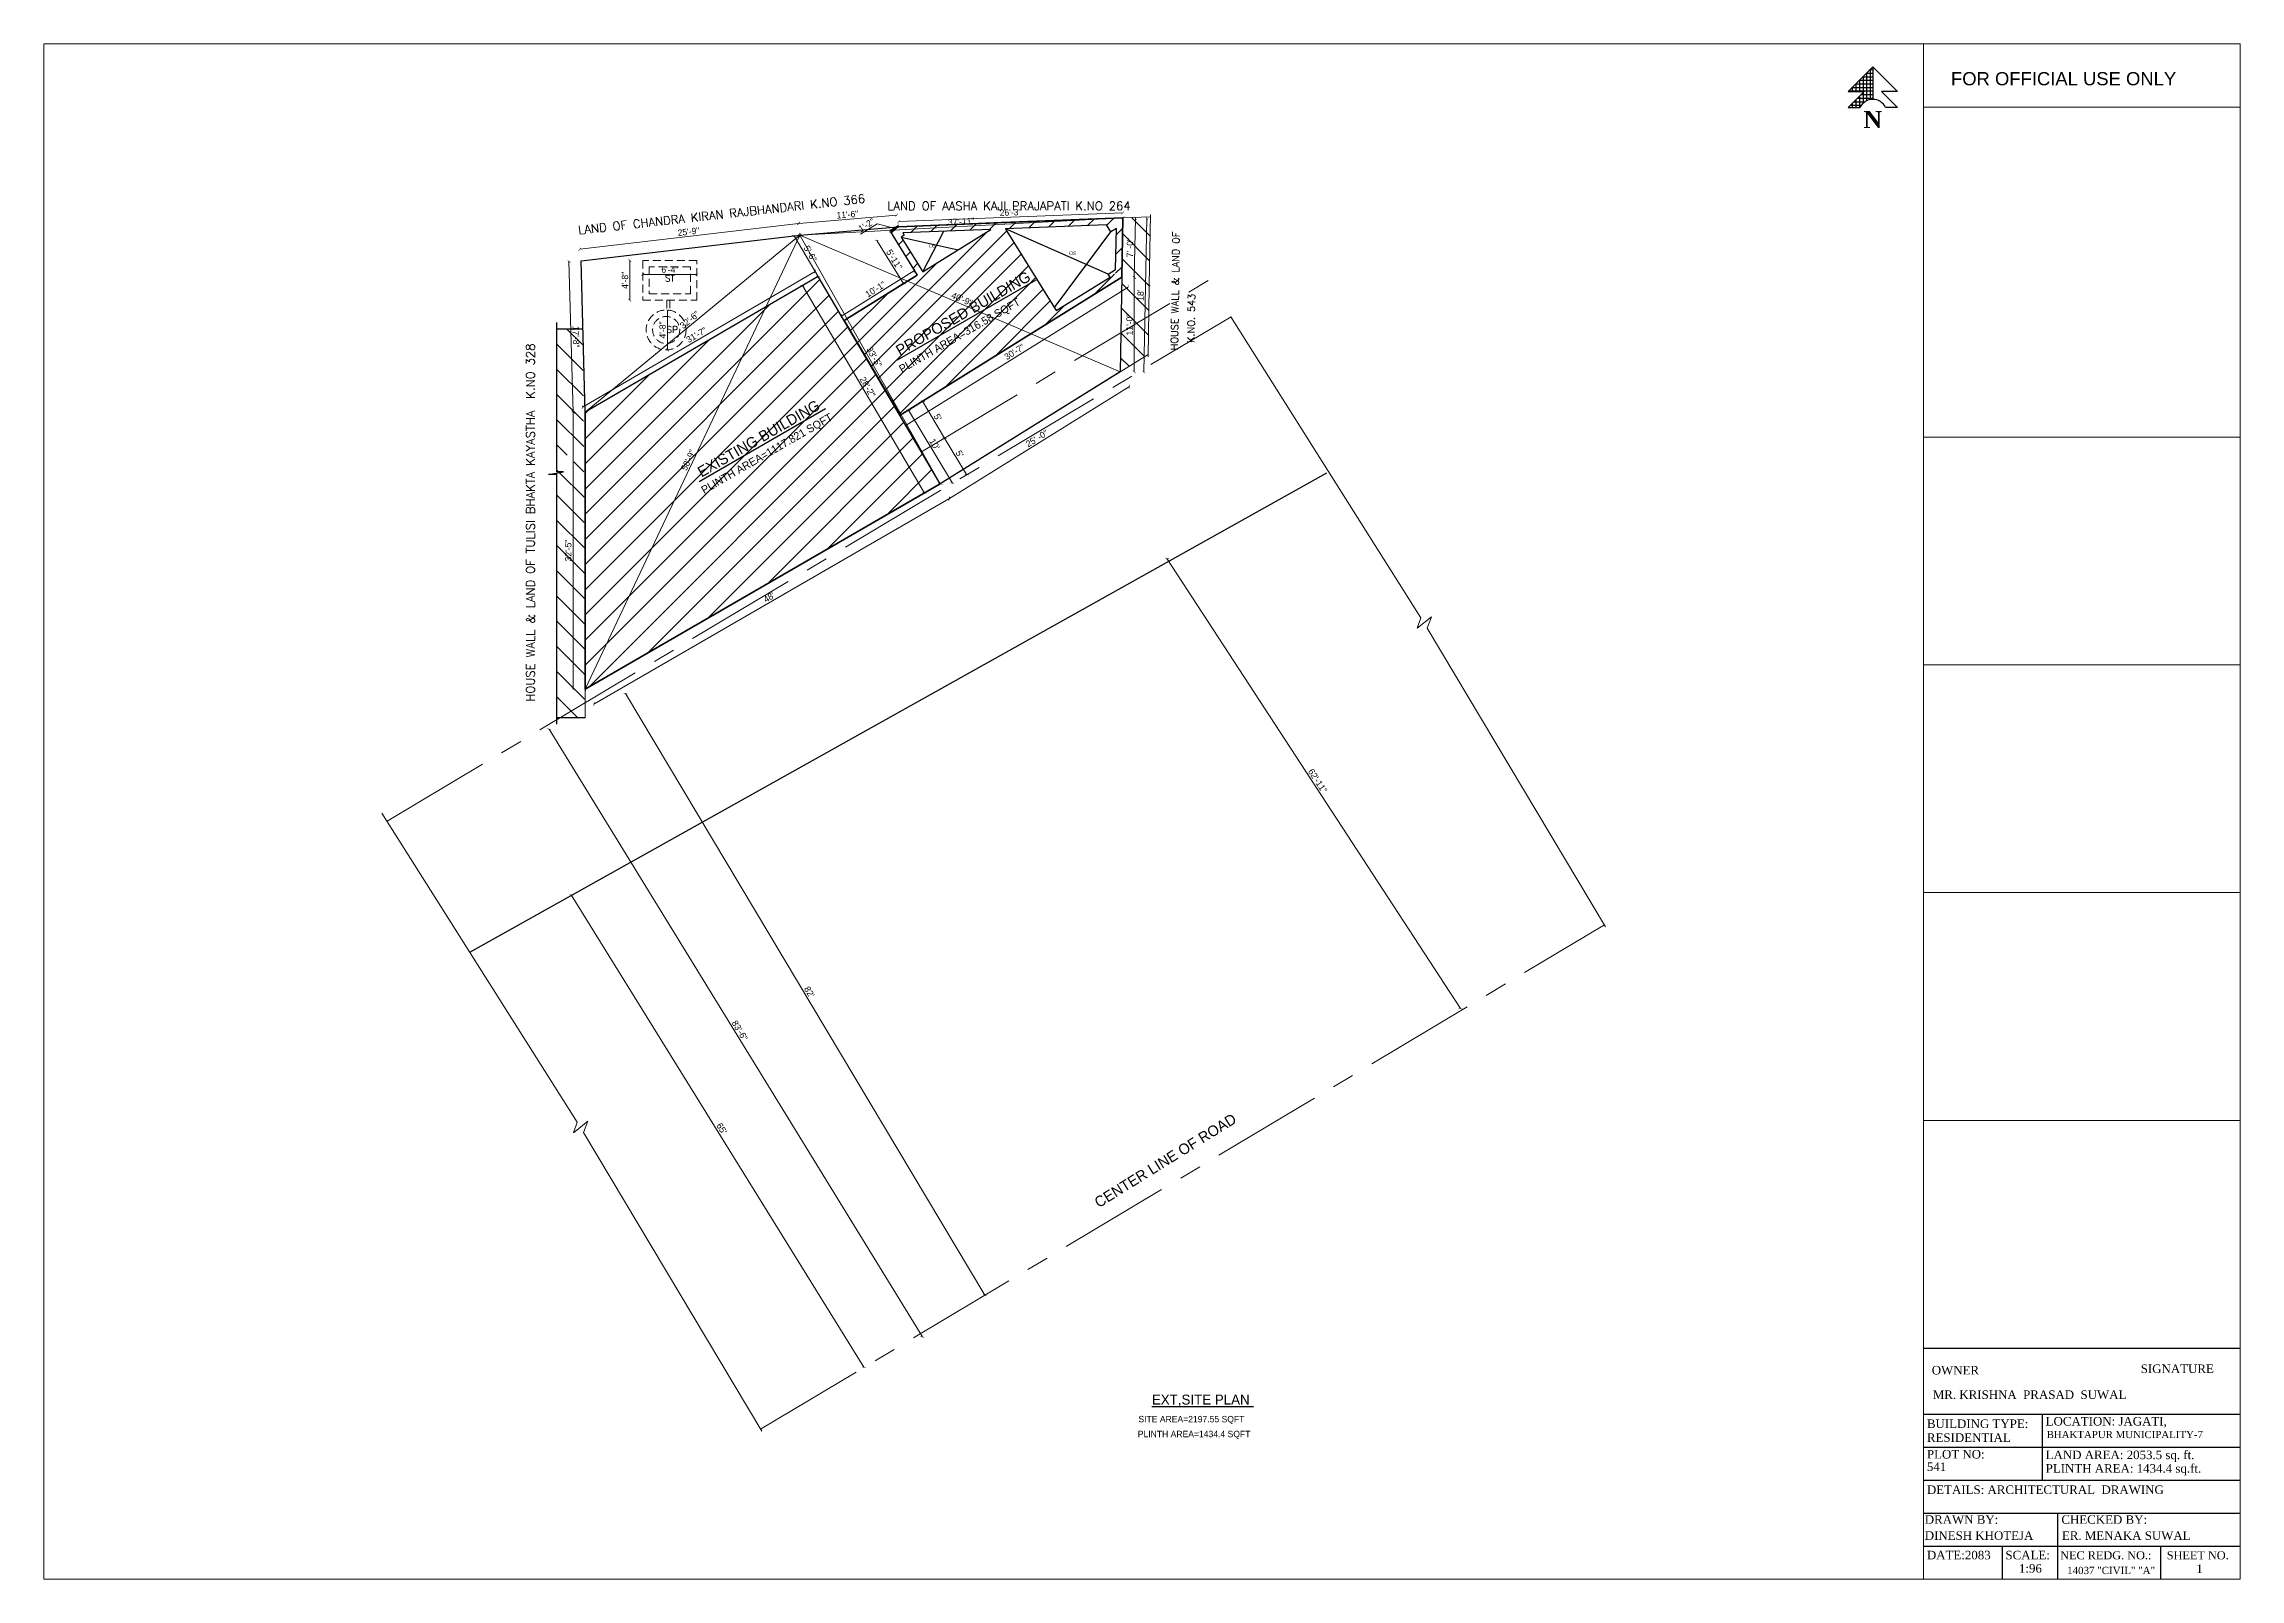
# Model space of a CAD drawing. Header units: inches. Extents: x 149946 to 166271, y -29520 to -26192.
# Drawn here: x 151827 to 154912, y -28405 to -26250 of the extents above; entities that cross this region are included whole.
import ezdxf

# ---------------------------------------------------------------- set-up
doc = ezdxf.new("R2010")
doc.units = ezdxf.units.IN
doc.header["$LTSCALE"] = 5
doc.header["$MEASUREMENT"] = 0
doc.linetypes.add('CENTER', pattern=[2, 1.25, -0.25, 0.25, -0.25])
doc.linetypes.add('HIDDEN', pattern=[0.375, 0.25, -0.125])
for name, color, linetype, lineweight in [('1', 7, 'Continuous', 25), ('A-WALL', 7, 'Continuous', 9), ('ele1', 21, 'Continuous', 20), ('HATCH', 253, 'Continuous', 0)]:
    doc.layers.add(name, color=color, linetype=linetype, lineweight=lineweight)
for name, color, linetype in [('DIM', 5, 'Continuous'), ('TEXT', 6, 'Continuous'), ('WALL', 7, 'Continuous')]:
    doc.layers.add(name, color=color, linetype=linetype)
doc.styles.add('ordinary', font='times.ttf')
doc.styles.add('ROMANS', font='romans.shx', dxfattribs={"width": 0.8})
doc.styles.get("Standard").update_dxf_attribs({"font": 'arial.ttf'})
doc.styles.add('tt', font='stylu.ttf', dxfattribs={"height": 8})
doc.dimstyles.new('Copy(2) of STANDARD', dxfattribs={"dimtxt": 2, "dimasz": 4, "dimexe": 0, "dimexo": 0, "dimgap": 2, "dimtad": 1, "dimdec": 0, "dimzin": 0, "dimdsep": 46, "dimlunit": 3, "dimtxsty": 'tt', "dimblk": 'ARCHTICK', "dimcen": 0.0505, "dimse1": 1, "dimse2": 1, "dimclrd": 5, "dimclre": 5, "dimclrt": 7, "dimadec": 1, "dimazin": 0, "dimtm": 1e-09, "dimtfac": 1, "dimtdec": 0, "dimtofl": 0, "dimtmove": 1, "dimatfit": 3, "dimfxl": 1, "dimtolj": 2, "dimtzin": 0, "dimlwd": 13, "dimarcsym": 0})

msp = doc.modelspace()

# ---------------------------------------------------------------- texts
at = {"layer": '1', "style": 'ordinary'}
for s, height, p in [('SIGNATURE', 12, (154772.1, -28116.1, -72.7)), ('OWNER', 12, (154478.5, -28118.1, -72.7)), ('MR. KRISHNA  PRASAD  SUWAL', 12, (154480, -28152.5, -72.7)), ('BUILDING TYPE:  ', 12, (154471.7, -28193.3, -72.7)), ('LOCATION: JAGATI,', 12, (154638.5, -28189.8, -72.7)), ('RESIDENTIAL', 12, (154471.7, -28212.8, -72.7)), ('PLOT NO: ', 12, (154471.7, -28236.1, -72.7)), ('LAND AREA: 2053.5 sq. ft. ', 12, (154638.5, -28237, -72.7)), ('BHAKTAPUR MUNICIPALITY-7', 10.08, (154639.9, -28207.5, -72.7)), ('541', 12, (154471.7, -28253.6, -72.7)), ('PLINTH AREA: 1434.4 sq.ft.', 12, (154638.5, -28256, -72.7)), ('DETAILS: ARCHITECTURAL  DRAWING ', 12, (154471.7, -28285.9, -72.7)), ('DRAWN BY:', 12, (154468.7, -28327.8, -72.7)), ('CHECKED BY: ', 12, (154660.6, -28327.8, -72.7)), ('DINESH KHOTEJA', 12, (154468.7, -28350.3, -72.7)), (' ER. MENAKA SUWAL', 12, (154656.8, -28350.3, -72.7)), ('DATE:2083', 12, (154471.7, -28377.7, -72.7)), ('SCALE:', 12, (154582, -28377.7, -72.7)), ('NEC REDG. NO.:', 11.4, (154658.9, -28377.7, -72.7)), ('SHEET NO.', 11.4, (154808.6, -28377.7, -72.7)), ('14037 "CIVIL" "A"', 10.2, (154668.6, -28398.4, -72.7)), ('1', 12, (154850.1, -28396.9, -72.7))]:
    msp.add_text(s, height=height, dxfattribs=at).set_placement(p)
msp.add_attdef('1:96', (154601, -28396.4, -72.7), 'SCALE', height=12, dxfattribs=at)
at = {"layer": 'Defpoints'}
msp.add_text('FOR OFFICIAL USE ONLY', height=18.527, dxfattribs=at).set_placement((154505.5, -26308.1, -72.7))
at = {"layer": 'TEXT', "lineweight": 9, "style": 'ROMANS'}
for s, height, rotation, p in [('LAND OF CHANDRA KIRAN RAJBHANDARI K.NO 366', 12, 6.3143, (152577.9, -26517.5, -58.2)), ('HOUSE WALL & LAND OF          ', 10, 89.1306, (153419.5, -26680.4, -58.2)), ('          K.NO. 543', 10, 89.1306, (153441.6, -26744.4, -58.2)), ('HOUSE WALL & LAND OF TULISI BHAKTA KAYASTHA  K.NO 328', 12, 90, (152516, -27173.6, -58.2))]:
    msp.add_text(s, height=height, rotation=rotation, dxfattribs=at).set_placement(p)
for s, height, p in [('LAND OF AASHA KAJI PRAJAPATI K.NO 264', 12, (153011.2, -26483.4, -58.2)), ('ST', 9, (152699, -26583.5, -58.2)), ('SP', 9, (152701.3, -26655.5, -58.2))]:
    msp.add_text(s, height=height, dxfattribs=at).set_placement(p)
at = {"layer": 'TEXT', "style": 'ordinary'}
for p in [(153069.9, -26536.3, -58.2), (153266.8, -26546.3, -58.2)]:
    msp.add_text('OS', height=5, dxfattribs=at).set_placement(p)
at = {"layer": 'TEXT', "linetype": 'ByBlock', "style": 'tt'}
for s, p in [('%%U PROPOSED BUILDING ', (153024.1, -26691, -58.2)), ('%%U EXISTING BUILDING ', (152745.6, -26861.7, -58.2))]:
    msp.add_text(s, height=15, rotation=30, dxfattribs=at).set_placement(p)
at = {"layer": 'TEXT', "lineweight": 70, "style": 'tt'}
for s, height, rotation, p in [('PLINTH AREA=316.58 SQFT', 11, 30, (153031.8, -26712.2, -58.2)), ('PLINTH AREA=1117.821 SQFT', 11, 30, (152754, -26882.2, -58.2)), ('CENTER LINE OF ROAD ', 15, 31.8662, (153308.4, -27884.7, -58.2))]:
    msp.add_text(s, height=height, rotation=rotation, dxfattribs=at).set_placement(p)
at = {"layer": 'TEXT', "linetype": 'ByBlock', "style": 'tt'}
msp.add_text('%%UEXT,SITE PLAN ', height=14, dxfattribs=at).set_placement((153383, -28160.4, -73.7))
at = {"layer": 'TEXT', "lineweight": 70, "style": 'tt'}
for s, p in [('SITE AREA=2197.55 SQFT', (153364.1, -28185.3, -73.7)), ('PLINTH AREA=1434.4 SQFT', (153363.2, -28206.2, -73.7))]:
    msp.add_text(s, height=9, dxfattribs=at).set_placement(p)

# ---------------------------------------------------------------- blocks, each defined once
blk = doc.blocks.new('SDEGH')
at = {"layer": 'TEXT'}
h = blk.add_hatch(dxfattribs=at)
h.set_pattern_fill('NET', color=256, scale=40, style=0)
h.set_pattern_definition([(0, (43922.391, -13181.093), (0, 5), []), (90, (43922.391, -13181.093), (-5, 3e-16), [])])
h.paths.add_polyline_path([(52300.8, -9226.1), (52266.3, -9260.6), (52288.8, -9260.6), (52266.3, -9283.1), (52282.8, -9283.1, -0.284572), (52300.8, -9272)])
blk.add_line((52300.8, -9226.1), (52300.8, -9272), dxfattribs=at)
at = {"layer": 'WALL'}
for p, q in [((52266.3, -9260.6), (52300.8, -9226.1)), ((52335.4, -9260.6), (52300.8, -9226.1)), ((52266.3, -9260.6), (52288.8, -9260.6)), ((52266.3, -9283.1), (52288.8, -9260.6)), ((52266.3, -9283.1), (52282.8, -9283.1)), ((52335.4, -9260.6), (52312.9, -9260.6)), ((52335.4, -9283.1), (52312.9, -9260.6)), ((52335.4, -9283.1), (52318.8, -9283.1))]:
    blk.add_line(p, q, dxfattribs=at)
blk.add_arc((52300.8, -9292), 20.1, 26.4605, 153.5395, dxfattribs=at)
at = {"layer": 'Defpoints', "insert": (52287.7, -9288.2), "char_height": 24, "width": 23.16, "attachment_point": 1}
blk.add_mtext('{\\fTimes New Roman|b1|i0|c0|p18;N}', dxfattribs=at)
blk = doc.blocks.new('_ArchTick')
at = {"color": 0, "linetype": 'ByBlock', "const_width": 0.15}
blk.add_lwpolyline([(-0.5, -0.5), (0.5, 0.5)], dxfattribs=at)
blk = doc.blocks.new('*D385')
at = {"layer": 'Defpoints', "color": 0, "ltscale": 5, "transparency": 16777216}
for p in [(152924.7, -26973.3, -58.2), (153426, -27841, -58.2), (153060.6, -28065.5)]:
    blk.add_point(p, dxfattribs=at)
at = {"layer": 'DIM', "color": 5, "lineweight": 13, "ltscale": 5, "transparency": 16777216}
blk.add_line((152536.2, -27212), (153060.6, -28065.5), dxfattribs=at)
at = {"layer": 'DIM', "color": 5, "lineweight": 13, "ltscale": 5, "transparency": 16777216, "xscale": 4, "yscale": 4, "zscale": 4}
for p, rotation in [((152536.2, -27212), 121.5692533147088), ((153060.6, -28065.5), 301.5692533147088)]:
    blk.add_blockref('_ArchTick', p, dxfattribs=dict(at, rotation=rotation))
at = {"layer": 'DIM', "color": 7, "ltscale": 5, "transparency": 16777216, "insert": (152804.1, -27635.3), "char_height": 8, "attachment_point": 5, "rotation": 301.5693, "style": 'tt'}
blk.add_mtext('\\A2;{\\H1.125x;83\'-6"}', dxfattribs=at)
blk = doc.blocks.new('*D378')
at = {"layer": 'Defpoints', "color": 0, "ltscale": 5, "transparency": 16777216}
for p in [(152554, -27453, -33.3), (152965.2, -28116.4, -58.2), (152978.6, -28108.1)]:
    blk.add_point(p, dxfattribs=at)
at = {"layer": 'DIM', "color": 5, "lineweight": 13, "ltscale": 5, "transparency": 16777216}
blk.add_line((152567.4, -27444.7), (152978.6, -28108.1), dxfattribs=at)
at = {"layer": 'DIM', "color": 5, "lineweight": 13, "ltscale": 5, "transparency": 16777216, "xscale": 4, "yscale": 4, "zscale": 4}
for p, rotation in [((152567.4, -27444.7), 121.7943466474049), ((152978.6, -28108.1), 301.794346647405)]:
    blk.add_blockref('_ArchTick', p, dxfattribs=dict(at, rotation=rotation))
at = {"layer": 'DIM', "color": 7, "ltscale": 5, "transparency": 16777216, "insert": (152778.7, -27772.9), "char_height": 8, "attachment_point": 5, "rotation": 301.7943, "style": 'tt'}
blk.add_mtext("\\A2;{\\H1.125x;65'}", dxfattribs=at)
blk = doc.blocks.new('*D386')
at = {"layer": 'Defpoints', "color": 0, "ltscale": 5, "transparency": 16777216}
for p in [(153343.9, -27011.6, -52.3), (153816.3, -27604.5), (153756.1, -27643.7, -58.2)]:
    blk.add_point(p, dxfattribs=at)
at = {"layer": 'DIM', "color": 5, "lineweight": 13, "ltscale": 5, "transparency": 16777216}
blk.add_line((153404.2, -26972.3), (153816.3, -27604.5), dxfattribs=at)
at = {"layer": 'DIM', "color": 5, "lineweight": 13, "ltscale": 5, "transparency": 16777216, "xscale": 4, "yscale": 4, "zscale": 4}
for p, rotation in [((153404.2, -26972.3), 123.1050944947038), ((153816.3, -27604.5), 303.1050944947038)]:
    blk.add_blockref('_ArchTick', p, dxfattribs=dict(at, rotation=rotation))
at = {"layer": 'DIM', "color": 7, "ltscale": 5, "transparency": 16777216, "insert": (153615.8, -27284.7), "char_height": 8, "attachment_point": 5, "rotation": 303.1051, "style": 'tt'}
blk.add_mtext('\\A2;{\\H1.125x;62\'-11"}', dxfattribs=at)
blk = doc.blocks.new('*D379')
at = {"layer": 'Defpoints', "color": 0, "ltscale": 5, "transparency": 16777216}
for p in [(152701.8, -26623.6), (152699.7, -26679.6), (152702.4, -26679.6)]:
    blk.add_point(p, dxfattribs=at)
at = {"layer": 'DIM', "color": 5, "lineweight": 13, "ltscale": 5, "transparency": 16777216}
blk.add_line((152702.4, -26623.6), (152702.4, -26679.6), dxfattribs=at)
at = {"layer": 'DIM', "color": 5, "lineweight": 13, "ltscale": 5, "transparency": 16777216, "xscale": 4, "yscale": 4, "zscale": 4}
for p, rotation in [((152702.4, -26623.6), 90), ((152702.4, -26679.6), 270)]:
    blk.add_blockref('_ArchTick', p, dxfattribs=dict(at, rotation=rotation))
at = {"layer": 'DIM', "color": 7, "ltscale": 5, "transparency": 16777216, "insert": (152695.7, -26651.6), "char_height": 8, "attachment_point": 5, "rotation": 90, "style": 'tt'}
blk.add_mtext('\\A2;{\\H1.125x;4\'-8"}', dxfattribs=at)
blk = doc.blocks.new('*D380')
at = {"layer": 'Defpoints', "color": 0, "ltscale": 5, "transparency": 16777216}
for p in [(152667.9, -26553.9), (152649.6, -26609.9), (152667.9, -26609.9)]:
    blk.add_point(p, dxfattribs=at)
at = {"layer": 'DIM', "color": 5, "lineweight": 13, "ltscale": 5, "transparency": 16777216}
blk.add_line((152649.6, -26553.9), (152649.6, -26609.9), dxfattribs=at)
at = {"layer": 'DIM', "color": 5, "lineweight": 13, "ltscale": 5, "transparency": 16777216, "xscale": 4, "yscale": 4, "zscale": 4}
for p, rotation in [((152649.6, -26553.9), 90), ((152649.6, -26609.9), 270)]:
    blk.add_blockref('_ArchTick', p, dxfattribs=dict(at, rotation=rotation))
at = {"layer": 'DIM', "color": 7, "ltscale": 5, "transparency": 16777216, "insert": (152642.9, -26581.9), "char_height": 8, "attachment_point": 5, "rotation": 90, "style": 'tt'}
blk.add_mtext('\\A2;{\\H1.125x;4\'-8"}', dxfattribs=at)
blk = doc.blocks.new('*D381')
at = {"layer": 'Defpoints', "color": 0, "ltscale": 5, "transparency": 16777216}
for p in [(152667.9, -26582.9), (152743.9, -26573.6), (152743.9, -26582.9)]:
    blk.add_point(p, dxfattribs=at)
at = {"layer": 'DIM', "color": 5, "lineweight": 13, "ltscale": 5, "transparency": 16777216}
blk.add_line((152667.9, -26573.6), (152743.9, -26573.6), dxfattribs=at)
at = {"layer": 'DIM', "color": 5, "lineweight": 13, "ltscale": 5, "transparency": 16777216, "xscale": 4, "yscale": 4, "zscale": 4, "rotation": 180}
blk.add_blockref('_ArchTick', (152667.9, -26573.6), dxfattribs=at)
at = {"layer": 'DIM', "color": 5, "lineweight": 13, "ltscale": 5, "transparency": 16777216, "xscale": 4, "yscale": 4, "zscale": 4}
blk.add_blockref('_ArchTick', (152743.9, -26573.6), dxfattribs=at)
at = {"layer": 'DIM', "color": 7, "ltscale": 5, "transparency": 16777216, "insert": (152705.9, -26566.9), "char_height": 8, "attachment_point": 5, "style": 'tt'}
blk.add_mtext('\\A2;{\\H1.125x;6\'-4"}', dxfattribs=at)
blk = doc.blocks.new('*D387')
at = {"layer": 'Defpoints', "color": 0, "ltscale": 5, "transparency": 16777216}
for p in [(152886.5, -26502.1), (152888.5, -26518.5), (152581.2, -26554.7)]:
    blk.add_point(p, dxfattribs=at)
at = {"layer": 'DIM', "color": 5, "lineweight": 13, "ltscale": 5, "transparency": 16777216}
blk.add_line((152579.2, -26538.4), (152886.5, -26502.1), dxfattribs=at)
at = {"layer": 'DIM', "color": 5, "lineweight": 13, "ltscale": 5, "transparency": 16777216, "xscale": 4, "yscale": 4, "zscale": 4}
for p, rotation in [((152886.5, -26502.1), 6.72693349602278), ((152579.2, -26538.4), 186.7269334960228)]:
    blk.add_blockref('_ArchTick', p, dxfattribs=dict(at, rotation=rotation))
at = {"layer": 'DIM', "color": 7, "ltscale": 5, "transparency": 16777216, "insert": (152732.1, -26513.6), "char_height": 8, "attachment_point": 5, "rotation": 6.7269, "style": 'tt'}
blk.add_mtext('\\A2;{\\H1.125x;25\'-9"}', dxfattribs=at)
blk = doc.blocks.new('*D388')
at = {"layer": 'Defpoints', "color": 0, "ltscale": 5, "transparency": 16777216}
for p in [(153024.6, -26490.3), (152888.5, -26518.5), (153026, -26506.7)]:
    blk.add_point(p, dxfattribs=at)
at = {"layer": 'DIM', "color": 5, "lineweight": 13, "ltscale": 5, "transparency": 16777216}
blk.add_line((152887.1, -26502.1), (153024.6, -26490.3), dxfattribs=at)
at = {"layer": 'DIM', "color": 5, "lineweight": 13, "ltscale": 5, "transparency": 16777216, "xscale": 4, "yscale": 4, "zscale": 4}
for p, rotation in [((152887.1, -26502.1), 184.9123937466762), ((153024.6, -26490.3), 4.912393746676225)]:
    blk.add_blockref('_ArchTick', p, dxfattribs=dict(at, rotation=rotation))
at = {"layer": 'DIM', "color": 7, "ltscale": 5, "transparency": 16777216, "insert": (152955.3, -26489.6), "char_height": 8, "attachment_point": 5, "rotation": 4.9124, "style": 'tt'}
blk.add_mtext('\\A2;{\\H1.125x;11\'-6"}', dxfattribs=at)
blk = doc.blocks.new('*D389')
at = {"layer": 'Defpoints', "color": 0, "ltscale": 5, "transparency": 16777216}
for p in [(153027.4, -26499.5), (153342.4, -26494.2), (153027.7, -26506.6)]:
    blk.add_point(p, dxfattribs=at)
at = {"layer": 'DIM', "color": 5, "lineweight": 13, "ltscale": 5, "transparency": 16777216}
blk.add_line((153342.1, -26487.1), (153027.4, -26499.5), dxfattribs=at)
at = {"layer": 'DIM', "color": 5, "lineweight": 13, "ltscale": 5, "transparency": 16777216, "xscale": 4, "yscale": 4, "zscale": 4}
for p, rotation in [((153027.4, -26499.5), 182.2484352912171), ((153342.1, -26487.1), 2.248435291217171)]:
    blk.add_blockref('_ArchTick', p, dxfattribs=dict(at, rotation=rotation))
at = {"layer": 'DIM', "color": 7, "ltscale": 5, "transparency": 16777216, "insert": (153184.5, -26486.6), "char_height": 8, "attachment_point": 5, "rotation": 2.2484, "style": 'tt'}
blk.add_mtext('\\A2;{\\H1.125x;26\'-3"}', dxfattribs=at)
blk = doc.blocks.new('*D390')
at = {"layer": 'Defpoints', "color": 0, "ltscale": 5, "transparency": 16777216}
for p in [(153342.4, -26494.2), (153338.6, -26710.4), (153371.9, -26711)]:
    blk.add_point(p, dxfattribs=at)
at = {"layer": 'DIM', "color": 5, "lineweight": 13, "ltscale": 5, "transparency": 16777216}
blk.add_line((153375.7, -26494.8), (153371.9, -26711), dxfattribs=at)
at = {"layer": 'DIM', "color": 5, "lineweight": 13, "ltscale": 5, "transparency": 16777216, "xscale": 4, "yscale": 4, "zscale": 4}
for p, rotation in [((153375.7, -26494.8), 88.99643436654934), ((153371.9, -26711), 268.9964343665494)]:
    blk.add_blockref('_ArchTick', p, dxfattribs=dict(at, rotation=rotation))
at = {"layer": 'DIM', "color": 7, "ltscale": 5, "transparency": 16777216, "insert": (153367.2, -26602.8), "char_height": 8, "attachment_point": 5, "rotation": 88.9964, "style": 'tt'}
blk.add_mtext("\\A2;{\\H1.125x;18'}", dxfattribs=at)
blk = doc.blocks.new('*D391')
at = {"layer": 'Defpoints', "color": 0, "ltscale": 5, "transparency": 16777216}
for p in [(153338.6, -26710.4), (153351.5, -26731.1), (153085.8, -26867.6)]:
    blk.add_point(p, dxfattribs=at)
at = {"layer": 'DIM', "color": 5, "lineweight": 13, "ltscale": 5, "transparency": 16777216}
blk.add_line((153098.7, -26888.2), (153351.5, -26731.1), dxfattribs=at)
at = {"layer": 'DIM', "color": 5, "lineweight": 13, "ltscale": 5, "transparency": 16777216, "xscale": 4, "yscale": 4, "zscale": 4}
for p, rotation in [((153351.5, -26731.1), 31.86620840505018), ((153098.7, -26888.2), 211.8662084050501)]:
    blk.add_blockref('_ArchTick', p, dxfattribs=dict(at, rotation=rotation))
at = {"layer": 'DIM', "color": 7, "ltscale": 5, "transparency": 16777216, "insert": (153221.5, -26803.9), "char_height": 8, "attachment_point": 5, "rotation": 31.8662, "style": 'tt'}
blk.add_mtext('\\A2;{\\H1.125x;25\' -0"}', dxfattribs=at)
blk = doc.blocks.new('*D392')
at = {"layer": 'Defpoints', "color": 0, "ltscale": 5, "transparency": 16777216}
for p in [(153085.8, -26867.6), (152587.1, -27155.8), (152599.3, -27176.9)]:
    blk.add_point(p, dxfattribs=at)
at = {"layer": 'DIM', "color": 5, "lineweight": 13, "ltscale": 5, "transparency": 16777216}
blk.add_line((153098, -26888.7), (152599.3, -27176.9), dxfattribs=at)
at = {"layer": 'DIM', "color": 5, "lineweight": 13, "ltscale": 5, "transparency": 16777216, "xscale": 4, "yscale": 4, "zscale": 4}
for p, rotation in [((153098, -26888.7), 30.02282740676114), ((152599.3, -27176.9), 210.0228274067611)]:
    blk.add_blockref('_ArchTick', p, dxfattribs=dict(at, rotation=rotation))
at = {"layer": 'DIM', "color": 7, "ltscale": 5, "transparency": 16777216, "insert": (152845.3, -27027), "char_height": 8, "attachment_point": 5, "rotation": 30.0228, "style": 'tt'}
blk.add_mtext("\\A2;{\\H1.125x;48'}", dxfattribs=at)
blk = doc.blocks.new('*D393')
at = {"layer": 'Defpoints', "color": 0, "ltscale": 5, "transparency": 16777216}
for p in [(152569.9, -26766.8), (152587.1, -26766.8), (152587.1, -27155.8)]:
    blk.add_point(p, dxfattribs=at)
at = {"layer": 'DIM', "color": 5, "lineweight": 13, "ltscale": 5, "transparency": 16777216}
blk.add_line((152569.9, -27155.8), (152569.9, -26766.8), dxfattribs=at)
at = {"layer": 'DIM', "color": 5, "lineweight": 13, "ltscale": 5, "transparency": 16777216, "xscale": 4, "yscale": 4, "zscale": 4}
for p, rotation in [((152569.9, -26766.8), 90), ((152569.9, -27155.8), 270)]:
    blk.add_blockref('_ArchTick', p, dxfattribs=dict(at, rotation=rotation))
at = {"layer": 'DIM', "color": 7, "ltscale": 5, "transparency": 16777216, "insert": (152563.2, -26961.3), "char_height": 8, "attachment_point": 5, "rotation": 90, "style": 'tt'}
blk.add_mtext('\\A2;{\\H1.125x;32\'-5"}', dxfattribs=at)
blk = doc.blocks.new('*D394')
at = {"layer": 'Defpoints', "color": 0, "ltscale": 5, "transparency": 16777216}
for p in [(152564.2, -26555.2), (152581.2, -26554.7), (152587.1, -26766.8)]:
    blk.add_point(p, dxfattribs=at)
at = {"layer": 'DIM', "color": 5, "lineweight": 13, "ltscale": 5, "transparency": 16777216}
blk.add_line((152570.2, -26767.2), (152564.2, -26555.2), dxfattribs=at)
at = {"layer": 'DIM', "color": 5, "lineweight": 13, "ltscale": 5, "transparency": 16777216, "xscale": 4, "yscale": 4, "zscale": 4}
for p, rotation in [((152564.2, -26555.2), 91.609807022786), ((152570.2, -26767.2), 271.609807022786)]:
    blk.add_blockref('_ArchTick', p, dxfattribs=dict(at, rotation=rotation))
at = {"layer": 'DIM', "color": 7, "ltscale": 5, "transparency": 16777216, "insert": (152574, -26661), "char_height": 8, "attachment_point": 5, "rotation": 271.6098, "style": 'tt'}
blk.add_mtext('\\A2;{\\H1.125x;17\'-8"}', dxfattribs=at)
blk = doc.blocks.new('*D395')
at = {"layer": 'Defpoints', "color": 0, "ltscale": 5, "transparency": 16777216}
for p in [(152914.2, -26576.4), (152583.1, -26759.8), (152587.1, -26766.8)]:
    blk.add_point(p, dxfattribs=at)
at = {"layer": 'DIM', "color": 5, "lineweight": 13, "ltscale": 5, "transparency": 16777216}
blk.add_line((152910.2, -26569.4), (152583.1, -26759.8), dxfattribs=at)
at = {"layer": 'DIM', "color": 5, "lineweight": 13, "ltscale": 5, "transparency": 16777216, "xscale": 4, "yscale": 4, "zscale": 4}
for p, rotation in [((152910.2, -26569.4), 30.2016756240966), ((152583.1, -26759.8), 210.2016756240966)]:
    blk.add_blockref('_ArchTick', p, dxfattribs=dict(at, rotation=rotation))
at = {"layer": 'DIM', "color": 7, "ltscale": 5, "transparency": 16777216, "insert": (152743.2, -26658.7), "char_height": 8, "attachment_point": 5, "rotation": 30.2017, "style": 'tt'}
blk.add_mtext('\\A2;{\\H1.125x;31\'-7"}', dxfattribs=at)
blk = doc.blocks.new('*D396')
at = {"layer": 'Defpoints', "color": 0, "ltscale": 5, "transparency": 16777216}
for p in [(152892, -26589.4), (152914.2, -26576.4), (153085.8, -26867.6)]:
    blk.add_point(p, dxfattribs=at)
at = {"layer": 'DIM', "color": 5, "lineweight": 13, "ltscale": 5, "transparency": 16777216}
blk.add_line((153063.6, -26880.6), (152892, -26589.4), dxfattribs=at)
at = {"layer": 'DIM', "color": 5, "lineweight": 13, "ltscale": 5, "transparency": 16777216, "xscale": 4, "yscale": 4, "zscale": 4}
for p, rotation in [((152892, -26589.4), 120.5085900980565), ((153063.6, -26880.6), 300.5085900980565)]:
    blk.add_blockref('_ArchTick', p, dxfattribs=dict(at, rotation=rotation))
at = {"layer": 'DIM', "color": 7, "ltscale": 5, "transparency": 16777216, "insert": (152983.6, -26731.7), "char_height": 8, "attachment_point": 5, "rotation": 300.5086, "style": 'tt'}
blk.add_mtext('\\A2;{\\H1.125x;28\'-2"}', dxfattribs=at)
blk = doc.blocks.new('*D397')
at = {"layer": 'Defpoints', "color": 0, "ltscale": 5, "transparency": 16777216}
for p in [(153053.5, -26574.6), (152946.9, -26632.1), (152950.8, -26638.4)]:
    blk.add_point(p, dxfattribs=at)
at = {"layer": 'DIM', "color": 5, "lineweight": 13, "ltscale": 5, "transparency": 16777216}
blk.add_line((153049.5, -26568.3), (152946.9, -26632.1), dxfattribs=at)
at = {"layer": 'DIM', "color": 5, "lineweight": 13, "ltscale": 5, "transparency": 16777216, "xscale": 4, "yscale": 4, "zscale": 4}
for p, rotation in [((153049.5, -26568.3), 31.86620840505614), ((152946.9, -26632.1), 211.8662084050561)]:
    blk.add_blockref('_ArchTick', p, dxfattribs=dict(at, rotation=rotation))
at = {"layer": 'DIM', "color": 7, "ltscale": 5, "transparency": 16777216, "insert": (152994.7, -26594.5), "char_height": 8, "attachment_point": 5, "rotation": 31.8662, "style": 'tt'}
blk.add_mtext('\\A2;{\\H1.125x;10\'-1"}', dxfattribs=at)
blk = doc.blocks.new('*D398')
at = {"layer": 'Defpoints', "color": 0, "ltscale": 5, "transparency": 16777216}
for p in [(153015.8, -26514), (153034.3, -26586.5), (153053.5, -26574.6)]:
    blk.add_point(p, dxfattribs=at)
at = {"layer": 'DIM', "color": 5, "lineweight": 13, "ltscale": 5, "transparency": 16777216}
blk.add_line((152996.6, -26525.9), (153034.3, -26586.5), dxfattribs=at)
at = {"layer": 'DIM', "color": 5, "lineweight": 13, "ltscale": 5, "transparency": 16777216, "xscale": 4, "yscale": 4, "zscale": 4}
for p, rotation in [((152996.6, -26525.9), 121.8662084050476), ((153034.3, -26586.5), 301.8662084050476)]:
    blk.add_blockref('_ArchTick', p, dxfattribs=dict(at, rotation=rotation))
at = {"layer": 'DIM', "color": 7, "ltscale": 5, "transparency": 16777216, "insert": (153021.1, -26552.7), "char_height": 8, "attachment_point": 5, "rotation": 301.8662, "style": 'tt'}
blk.add_mtext('\\A2;{\\H1.125x;5\'-11"}', dxfattribs=at)
blk = doc.blocks.new('*D399')
at = {"layer": 'Defpoints', "color": 0, "ltscale": 5, "transparency": 16777216}
for p in [(153014.8, -26512.4), (153015.8, -26514), (153027.7, -26506.6)]:
    blk.add_point(p, dxfattribs=at)
at = {"layer": 'DIM', "color": 5, "lineweight": 13, "ltscale": 5, "transparency": 16777216}
for p, q in [((152997.3, -26502.4), (152973.7, -26517)), ((153020.8, -26508.7), (152997.3, -26502.4)), ((153026.7, -26505), (153014.8, -26512.4))]:
    blk.add_line(p, q, dxfattribs=at)
at = {"layer": 'DIM', "color": 5, "lineweight": 13, "ltscale": 5, "transparency": 16777216, "xscale": 4, "yscale": 4, "zscale": 4}
for p, rotation in [((153014.8, -26512.4), 211.8662084050724), ((153026.7, -26505), 31.86620840507245)]:
    blk.add_blockref('_ArchTick', p, dxfattribs=dict(at, rotation=rotation))
at = {"layer": 'DIM', "color": 7, "ltscale": 5, "transparency": 16777216, "insert": (152982.1, -26504.1), "char_height": 8, "attachment_point": 5, "rotation": 31.8662, "style": 'tt'}
blk.add_mtext('\\A2;{\\H1.125x;1\'-2"}', dxfattribs=at)
blk = doc.blocks.new('*D400')
at = {"layer": 'Defpoints', "color": 0, "ltscale": 5, "transparency": 16777216}
for p in [(153342.4, -26494.2), (153359.8, -26494.5), (153341, -26577.6)]:
    blk.add_point(p, dxfattribs=at)
at = {"layer": 'DIM', "color": 5, "lineweight": 13, "ltscale": 5, "transparency": 16777216}
blk.add_line((153358.3, -26577.9), (153359.8, -26494.5), dxfattribs=at)
at = {"layer": 'DIM', "color": 5, "lineweight": 13, "ltscale": 5, "transparency": 16777216, "xscale": 4, "yscale": 4, "zscale": 4}
for p, rotation in [((153359.8, -26494.5), 88.99643436657202), ((153358.3, -26577.9), 268.996434366572)]:
    blk.add_blockref('_ArchTick', p, dxfattribs=dict(at, rotation=rotation))
at = {"layer": 'DIM', "color": 7, "ltscale": 5, "transparency": 16777216, "insert": (153352.2, -26536.1), "char_height": 8, "attachment_point": 5, "rotation": 88.9964, "style": 'tt'}
blk.add_mtext('\\A2;{\\H1.125x;7\' -0"}', dxfattribs=at)
blk = doc.blocks.new('*D401')
at = {"layer": 'Defpoints', "color": 0, "ltscale": 5, "transparency": 16777216}
for p in [(153341, -26577.6), (153349.5, -26591.3), (153029.2, -26771.4)]:
    blk.add_point(p, dxfattribs=at)
at = {"layer": 'DIM', "color": 5, "lineweight": 13, "ltscale": 5, "transparency": 16777216}
blk.add_line((153037.7, -26785.1), (153349.5, -26591.3), dxfattribs=at)
at = {"layer": 'DIM', "color": 5, "lineweight": 13, "ltscale": 5, "transparency": 16777216, "xscale": 4, "yscale": 4, "zscale": 4}
for p, rotation in [((153349.5, -26591.3), 31.86620840505249), ((153037.7, -26785.1), 211.8662084050525)]:
    blk.add_blockref('_ArchTick', p, dxfattribs=dict(at, rotation=rotation))
at = {"layer": 'DIM', "color": 7, "ltscale": 5, "transparency": 16777216, "insert": (153190, -26682.4), "char_height": 8, "attachment_point": 5, "rotation": 31.8662, "style": 'tt'}
blk.add_mtext('\\A2;{\\H1.125x;30\'-7"}', dxfattribs=at)
blk = doc.blocks.new('*D382')
at = {"layer": 'Defpoints', "color": 0, "ltscale": 5, "transparency": 16777216}
for p in [(152888.5, -26518.5), (152587.1, -26766.8), (152587.1, -26766.8)]:
    blk.add_point(p, dxfattribs=at)
at = {"layer": 'DIM', "color": 5, "lineweight": 13, "ltscale": 5, "transparency": 16777216}
blk.add_line((152888.5, -26518.5), (152587.1, -26766.8), dxfattribs=at)
at = {"layer": 'DIM', "color": 5, "lineweight": 13, "ltscale": 5, "transparency": 16777216, "xscale": 4, "yscale": 4, "zscale": 4}
for p, rotation in [((152888.5, -26518.5), 39.48369156053075), ((152587.1, -26766.8), 219.4836915605308)]:
    blk.add_blockref('_ArchTick', p, dxfattribs=dict(at, rotation=rotation))
at = {"layer": 'DIM', "color": 7, "ltscale": 5, "transparency": 16777216, "insert": (152733.6, -26637.5), "char_height": 8, "attachment_point": 5, "rotation": 39.4837, "style": 'tt'}
blk.add_mtext('\\A2;{\\H1.125x;32\'-6"}', dxfattribs=at)
blk = doc.blocks.new('*D402')
at = {"layer": 'Defpoints', "color": 0, "ltscale": 5, "transparency": 16777216}
for p in [(152888.5, -26518.5), (152587.1, -27155.8), (152587.1, -27155.8)]:
    blk.add_point(p, dxfattribs=at)
at = {"layer": 'DIM', "color": 5, "lineweight": 13, "ltscale": 5, "transparency": 16777216}
blk.add_line((152888.5, -26518.5), (152587.1, -27155.8), dxfattribs=at)
at = {"layer": 'DIM', "color": 5, "lineweight": 13, "ltscale": 5, "transparency": 16777216, "xscale": 4, "yscale": 4, "zscale": 4}
for p, rotation in [((152888.5, -26518.5), 64.69153088684598), ((152587.1, -27155.8), 244.691530886846)]:
    blk.add_blockref('_ArchTick', p, dxfattribs=dict(at, rotation=rotation))
at = {"layer": 'DIM', "color": 7, "ltscale": 5, "transparency": 16777216, "insert": (152731.7, -26834.3), "char_height": 8, "attachment_point": 5, "rotation": 64.6915, "style": 'tt'}
blk.add_mtext('\\A2;{\\H1.125x;58\'-9"}', dxfattribs=at)
blk = doc.blocks.new('*D403')
at = {"layer": 'Defpoints', "color": 0, "ltscale": 5, "transparency": 16777216}
for p in [(152888.5, -26518.5), (153085.8, -26867.6), (153085.8, -26867.6)]:
    blk.add_point(p, dxfattribs=at)
at = {"layer": 'DIM', "color": 5, "lineweight": 13, "ltscale": 5, "transparency": 16777216}
blk.add_line((152888.5, -26518.5), (153085.8, -26867.6), dxfattribs=at)
at = {"layer": 'DIM', "color": 5, "lineweight": 13, "ltscale": 5, "transparency": 16777216, "xscale": 4, "yscale": 4, "zscale": 4}
for p, rotation in [((152888.5, -26518.5), 119.4835714814047), ((153085.8, -26867.6), 299.4835714814047)]:
    blk.add_blockref('_ArchTick', p, dxfattribs=dict(at, rotation=rotation))
at = {"layer": 'DIM', "color": 7, "ltscale": 5, "transparency": 16777216, "insert": (152993, -26689.7), "char_height": 8, "attachment_point": 5, "rotation": 299.4836, "style": 'tt'}
blk.add_mtext('\\A2;{\\H1.125x;33\'-5"}', dxfattribs=at)
blk = doc.blocks.new('*D404')
at = {"layer": 'Defpoints', "color": 0, "ltscale": 5, "transparency": 16777216}
for p in [(152888.5, -26518.5), (153338.6, -26710.4), (153338.6, -26710.4)]:
    blk.add_point(p, dxfattribs=at)
at = {"layer": 'DIM', "color": 5, "lineweight": 13, "ltscale": 5, "transparency": 16777216}
blk.add_line((152888.5, -26518.5), (153338.6, -26710.4), dxfattribs=at)
at = {"layer": 'DIM', "color": 5, "lineweight": 13, "ltscale": 5, "transparency": 16777216, "xscale": 4, "yscale": 4, "zscale": 4}
for p, rotation in [((152888.5, -26518.5), 156.9088543692063), ((153338.6, -26710.4), 336.9088543692063)]:
    blk.add_blockref('_ArchTick', p, dxfattribs=dict(at, rotation=rotation))
at = {"layer": 'DIM', "color": 7, "ltscale": 5, "transparency": 16777216, "insert": (153116.2, -26608.3), "char_height": 8, "attachment_point": 5, "rotation": 336.9089, "style": 'tt'}
blk.add_mtext('\\A2;{\\H1.125x;40\'-9"}', dxfattribs=at)
blk = doc.blocks.new('*D405')
at = {"layer": 'Defpoints', "color": 0, "ltscale": 5, "transparency": 16777216}
for p in [(153342.4, -26494.2), (153342.4, -26494.2), (152888.5, -26518.5)]:
    blk.add_point(p, dxfattribs=at)
at = {"layer": 'DIM', "color": 5, "lineweight": 13, "ltscale": 5, "transparency": 16777216}
blk.add_line((152888.5, -26518.5), (153342.4, -26494.2), dxfattribs=at)
at = {"layer": 'DIM', "color": 5, "lineweight": 13, "ltscale": 5, "transparency": 16777216, "xscale": 4, "yscale": 4, "zscale": 4}
for p, rotation in [((153342.4, -26494.2), 3.057079537629032), ((152888.5, -26518.5), 183.057079537629)]:
    blk.add_blockref('_ArchTick', p, dxfattribs=dict(at, rotation=rotation))
at = {"layer": 'DIM', "color": 7, "ltscale": 5, "transparency": 16777216, "insert": (153115.1, -26499.5), "char_height": 8, "attachment_point": 5, "rotation": 3.0571, "style": 'tt'}
blk.add_mtext('\\A2;{\\H1.125x;37\'-11"}', dxfattribs=at)
blk = doc.blocks.new('*D406')
at = {"layer": 'Defpoints', "color": 0, "ltscale": 5, "transparency": 16777216}
for p in [(152921.2, -26996.3), (152643.6, -27162.2), (153426, -27841)]:
    blk.add_point(p, dxfattribs=at)
at = {"layer": 'DIM', "color": 5, "lineweight": 13, "ltscale": 5, "transparency": 16777216}
blk.add_line((153148.4, -28006.9), (152643.6, -27162.2), dxfattribs=at)
at = {"layer": 'DIM', "color": 5, "lineweight": 13, "ltscale": 5, "transparency": 16777216, "xscale": 4, "yscale": 4, "zscale": 4}
for p, rotation in [((152643.6, -27162.2), 120.8634483611776), ((153148.4, -28006.9), 300.8634483611776)]:
    blk.add_blockref('_ArchTick', p, dxfattribs=dict(at, rotation=rotation))
at = {"layer": 'DIM', "color": 7, "ltscale": 5, "transparency": 16777216, "insert": (152901.8, -27581.1), "char_height": 8, "attachment_point": 5, "rotation": 300.8634, "style": 'tt'}
blk.add_mtext("\\A2;{\\H1.125x;82'}", dxfattribs=at)
blk = doc.blocks.new('*D407')
at = {"layer": 'Defpoints', "color": 0, "ltscale": 5, "transparency": 16777216}
for p in [(153029.2, -26771.4), (153102.7, -26866.9), (153090.6, -26874.2)]:
    blk.add_point(p, dxfattribs=at)
at = {"layer": 'DIM', "color": 5, "lineweight": 13, "ltscale": 5, "transparency": 16777216}
blk.add_line((153041.3, -26764.2), (153102.7, -26866.9), dxfattribs=at)
at = {"layer": 'DIM', "color": 5, "lineweight": 13, "ltscale": 5, "transparency": 16777216, "xscale": 4, "yscale": 4, "zscale": 4}
for p, rotation in [((153041.3, -26764.2), 120.86344836118), ((153102.7, -26866.9), 300.86344836118)]:
    blk.add_blockref('_ArchTick', p, dxfattribs=dict(at, rotation=rotation))
at = {"layer": 'DIM', "color": 7, "ltscale": 5, "transparency": 16777216, "insert": (153077.7, -26812.1), "char_height": 8, "attachment_point": 5, "rotation": 300.8634, "style": 'tt'}
blk.add_mtext("\\A2;{\\H1.125x;10'}", dxfattribs=at)
blk = doc.blocks.new('*D383')
at = {"layer": 'Defpoints', "color": 0, "ltscale": 5, "transparency": 16777216}
for p in [(152880.7, -26519.4), (152880.7, -26519.4), (152914.2, -26576.4)]:
    blk.add_point(p, dxfattribs=at)
at = {"layer": 'DIM', "color": 5, "lineweight": 13, "ltscale": 5, "transparency": 16777216}
blk.add_line((152914.2, -26576.4), (152880.7, -26519.4), dxfattribs=at)
at = {"layer": 'DIM', "color": 5, "lineweight": 13, "ltscale": 5, "transparency": 16777216, "xscale": 4, "yscale": 4, "zscale": 4}
for p, rotation in [((152880.7, -26519.4), 120.5085900980608), ((152914.2, -26576.4), 300.5085900980608)]:
    blk.add_blockref('_ArchTick', p, dxfattribs=dict(at, rotation=rotation))
at = {"layer": 'DIM', "color": 7, "ltscale": 5, "transparency": 16777216, "insert": (152903.2, -26544.5), "char_height": 8, "width": 27.739, "attachment_point": 5, "rotation": 300.5086, "style": 'tt'}
blk.add_mtext('\\A2;{\\H1.125x;5\'-6"}', dxfattribs=at)
blk = doc.blocks.new('*D408')
at = {"layer": 'Defpoints', "color": 0, "ltscale": 5, "transparency": 16777216}
for p in [(153341, -26577.6), (153358.3, -26577.6), (153338.6, -26710.4)]:
    blk.add_point(p, dxfattribs=at)
at = {"layer": 'DIM', "color": 5, "lineweight": 13, "ltscale": 5, "transparency": 16777216}
blk.add_line((153358.3, -26710.4), (153358.3, -26577.6), dxfattribs=at)
at = {"layer": 'DIM', "color": 5, "lineweight": 13, "ltscale": 5, "transparency": 16777216, "xscale": 4, "yscale": 4, "zscale": 4}
for p, rotation in [((153358.3, -26577.6), 90), ((153358.3, -26710.4), 270)]:
    blk.add_blockref('_ArchTick', p, dxfattribs=dict(at, rotation=rotation))
at = {"layer": 'DIM', "color": 7, "ltscale": 5, "transparency": 16777216, "insert": (153351.7, -26644), "char_height": 8, "attachment_point": 5, "rotation": 90, "style": 'tt'}
blk.add_mtext('\\A2;{\\H1.125x;11\'-0"}', dxfattribs=at)
blk = doc.blocks.new('*D384')
at = {"layer": 'Defpoints', "color": 0, "ltscale": 5, "transparency": 16777216}
for p in [(153091.6, -26803.4), (153059.5, -26822.8, 1), (153090.6, -26874.2, 1)]:
    blk.add_point(p, dxfattribs=at)
at = {"layer": 'DIM', "color": 5, "lineweight": 13, "ltscale": 5, "transparency": 16777216}
blk.add_line((153122.7, -26854.7), (153091.6, -26803.4), dxfattribs=at)
at = {"layer": 'DIM', "color": 5, "lineweight": 13, "ltscale": 5, "transparency": 16777216, "xscale": 4, "yscale": 4, "zscale": 4}
for p, rotation in [((153091.6, -26803.4), 121.2165950634425), ((153122.7, -26854.7), 301.2165950634425)]:
    blk.add_blockref('_ArchTick', p, dxfattribs=dict(at, rotation=rotation))
at = {"layer": 'DIM', "color": 7, "ltscale": 5, "transparency": 16777216, "insert": (153112.8, -26825.6), "char_height": 8, "attachment_point": 5, "rotation": 301.2166, "style": 'tt'}
blk.add_mtext("\\A2;{\\H1.125x;5'}", dxfattribs=at)
blk = doc.blocks.new('*D409')
at = {"layer": 'Defpoints', "color": 0, "ltscale": 5, "transparency": 16777216}
for p in [(153059.5, -26752.6, 1), (153061, -26751.7), (153059.5, -26822.8, 1)]:
    blk.add_point(p, dxfattribs=at)
at = {"layer": 'DIM', "color": 5, "lineweight": 13, "ltscale": 5, "transparency": 16777216}
blk.add_line((153091.9, -26803.6), (153061, -26751.7), dxfattribs=at)
at = {"layer": 'DIM', "color": 5, "lineweight": 13, "ltscale": 5, "transparency": 16777216, "xscale": 4, "yscale": 4, "zscale": 4}
for p, rotation in [((153061, -26751.7), 120.7437064911036), ((153091.9, -26803.6), 300.7437064911036)]:
    blk.add_blockref('_ArchTick', p, dxfattribs=dict(at, rotation=rotation))
at = {"layer": 'DIM', "color": 7, "ltscale": 5, "transparency": 16777216, "insert": (153082.2, -26774.2), "char_height": 8, "attachment_point": 5, "rotation": 300.7437, "style": 'tt'}
blk.add_mtext("\\A2;{\\H1.125x;5'}", dxfattribs=at)

# ---------------------------------------------------------------- dimensions: what is measured, and where the dimension line sits
at = {"layer": 'DIM', "ltscale": 5}
for p1, p2, distance, text, picture, middle in [((152581.2, -26554.7, -58.2), (152888.5, -26518.5, -58.2), 16.5, '{\\H1.125x;<>}', '*D387', (152732.1, -26513.6, -58.2)), ((152888.5, -26518.5, -58.2), (153026, -26506.7, -58.2), 16.4, '{\\H1.125x;<>}', '*D388', (152955.3, -26489.6, -58.2)), ((152888.5, -26518.5, -58.2), (153342.4, -26494.2, -58.2), 0, '{\\H1.125x;<>}', '*D405', (153115.1, -26499.5, -58.2)), ((153342.4, -26494.2, -58.2), (153027.7, -26506.6, -58.2), -7.1, '{\\H1.125x;<>}', '*D389', (153184.5, -26486.6, -58.2)), ((153342.4, -26494.2, -58.2), (153338.6, -26710.4, -58.2), 33.3, '{\\H1.125x;<>}', '*D390', (153367.2, -26602.8, -58.2)), ((153341, -26577.6, -58.2), (153342.4, -26494.2, -58.2), -17.4, '{\\H1.125x;7\' -0"}', '*D400', (153352.2, -26536.1, -58.2)), ((152888.5, -26518.5, -58.2), (152587.1, -27155.8, -58.2), 0, '{\\H1.125x;<>}', '*D402', (152731.7, -26834.3, -58.2)), ((152888.4694, -26518.4829, -58.169), (152587.1173, -26766.7544, -58.169), 0, '{\\H1.125x;<>}', '*D382', (152733.5534, -26637.4722, -58.169)), ((152914.2, -26576.4, -58.2), (152880.7, -26519.4, -58.2), 0, '{\\H1.125x;<>}', '*D383', (152903.2, -26544.5, -58.2)), ((152888.5, -26518.5, -58.2), (153338.6, -26710.4, -58.2), 0, '{\\H1.125x;<>}', '*D404', (153116.2, -26608.3, -58.2)), ((152888.5, -26518.5, -58.2), (153085.8, -26867.6, -58.2), 0, '{\\H1.125x;<>}', '*D403', (152993, -26689.7, -58.2)), ((153015.8, -26514, -58.2), (153053.5, -26574.6, -58.2), -22.6, '{\\H1.125x;<>}', '*D398', (153021.1, -26552.7, -58.2)), ((152587.1, -26766.8, -58.2), (152581.2, -26554.7, -58.2), 16.9, '{\\H1.125x;<>}', '*D394', (152574, -26661, -58.2)), ((152914.2415, -26576.3507, -58.169), (152587.1173, -26766.7544, -58.169), -8.0457, '{\\H1.125x;<>}', '*D395', (152743.1999, -26658.7023, -58.169)), ((153085.8, -26867.6, -58.2), (152914.2, -26576.4, -58.2), 25.8, '{\\H1.125x;<>}', '*D396', (152983.6, -26731.7, -58.2)), ((153053.5, -26574.6, -58.2), (152950.8, -26638.4, -58.2), -7.5, '{\\H1.125x;<>}', '*D397', (152994.7, -26594.5, -58.2)), ((153029.2, -26771.4, -58.2), (153341, -26577.6, -58.2), -16.1, '{\\H1.125x;<>}', '*D401', (153190, -26682.4, -58.2)), ((153085.8, -26867.6, -58.2), (153338.6, -26710.4, -58.2), -24.3, '{\\H1.125x;25\' -0"}', '*D391', (153221.5, -26803.9, -58.2)), ((153029.2, -26771.4, -58.2), (153090.6, -26874.2, -58.2), 14.1, '{\\H1.125x;<>}', '*D407', (153077.7, -26812.1, -58.2)), ((153090.6, -26874.2, -58.2), (153059.5, -26822.8, -58.2), -37.5, '{\\H1.125x;<>}', '*D384', (153112.8, -26825.6, -59.1)), ((153085.8, -26867.6, -58.2), (152587.1, -27155.8, -58.2), 24.4, '{\\H1.125x;<>}', '*D392', (152845.3, -27027, -58.2))]:
    dim = msp.add_aligned_dim(p1=p1, p2=p2, distance=distance, text=text, dimstyle='Copy(2) of STANDARD', override={"dimtxt": 9}, dxfattribs=at)
    dim.commit()
    dim.dimension.update_dxf_attribs({"geometry": picture, "text_midpoint": middle})
dim = msp.add_linear_dim(base=(153014.8, -26512.4, -58.2), p1=(153027.7, -26506.6, -58.2), p2=(153015.8, -26514, -58.2), angle=211.8662, text='{\\H1.125x;<>}', dimstyle='Copy(2) of STANDARD', override={"dimtxt": 9}, dxfattribs=at)
dim.commit()
dim.dimension.update_dxf_attribs({"geometry": '*D399', "text_midpoint": (152995.6, -26503.4, -58.2), "dimtype": 161})
for base, p1, p2, angle, text, override, picture, middle in [((152649.6, -26609.9, -58.2), (152667.9, -26553.9, -58.2), (152667.9, -26609.9, -58.2), 90, '{\\H1.125x;<>}', {"dimtxt": 9}, '*D380', (152642.9, -26581.9, -58.2)), ((153358.3, -26577.6, -58.2), (153338.6, -26710.4, -58.2), (153341, -26577.6, -58.2), 90, '{\\H1.125x;11\'-0"}', {"dimtxt": 4}, '*D408', (153351.7, -26644, -58.2)), ((152702.4, -26679.6, -58.2), (152701.8, -26623.6, -58.2), (152699.7, -26679.6, -58.2), 90, '{\\H1.125x;<>}', {"dimtxt": 4}, '*D379', (152695.7, -26651.6, -58.2)), ((152569.9, -26766.8, -58.2), (152587.1, -27155.8, -58.2), (152587.1, -26766.8, -58.2), 90, '{\\H1.125x;<>}', {"dimtxt": 4}, '*D393', (152563.2, -26961.3, -58.2)), ((153061, -26751.7, -59.1), (153059.5, -26822.8, -58.2), (153059.5, -26752.6, -58.2), 300.7437, '{\\H1.125x;<>}', {"dimtxt": 9}, '*D409', (153082.2, -26774.2, -59.1))]:
    dim = msp.add_linear_dim(base=base, p1=p1, p2=p2, angle=angle, text=text, dimstyle='Copy(2) of STANDARD', override=override, dxfattribs=at)
    dim.commit()
    dim.dimension.update_dxf_attribs({"geometry": picture, "text_midpoint": middle})
dim = msp.add_linear_dim(base=(152743.9, -26573.6, -58.2), p1=(152667.9, -26582.9, -58.2), p2=(152743.9, -26582.9, -58.2), text='{\\H1.125x;<>}', dimstyle='Copy(2) of STANDARD', override={"dimtxt": 4}, dxfattribs=at)
dim.commit()
dim.dimension.update_dxf_attribs({"geometry": '*D381', "text_midpoint": (152705.9, -26566.9, -58.2)})
at = {"layer": 'DIM', "color": 3, "ltscale": 5}
dim = msp.add_linear_dim(base=(153060.6, -28065.5), p1=(152924.7, -26973.3, -58.2), p2=(153426, -27841, -58.2), angle=121.5693, text='{\\H1.125x;<>}', dimstyle='Copy(2) of STANDARD', override={"dimtxt": 9}, dxfattribs=at)
dim.commit()
dim.dimension.update_dxf_attribs({"geometry": '*D385', "text_midpoint": (152804.1, -27635.3)})
for p1, p2, distance, picture, middle in [((153343.9, -27011.6, -52.3), (153756.1, -27643.7, -58.2), 71.9, '*D386', (153615.8, -27284.7)), ((153426, -27841, -58.2), (152921.2, -26996.3, -58.2), 323.4, '*D406', (152901.8, -27581.1, -58.2)), ((152553.9799, -27453.0196, -33.3066), (152965.1922, -28116.3833, -58.169), 15.7576, '*D378', (152778.669, -27772.8721))]:
    dim = msp.add_aligned_dim(p1=p1, p2=p2, distance=distance, text='{\\H1.125x;<>}', dimstyle='Copy(2) of STANDARD', override={"dimtxt": 9}, dxfattribs=at)
    dim.commit()
    dim.dimension.update_dxf_attribs({"geometry": picture, "text_midpoint": middle})

# ---------------------------------------------------------------- hatches: boundary and pattern name
at = {"ltscale": 5}
h = msp.add_hatch(dxfattribs=at)
h.set_pattern_fill('ANSI31', color=256, scale=150)
h.set_pattern_definition([(45, (33809.407, 3511.513), (-13.2582521, 13.2582521), [])])
h.paths.add_polyline_path([(153172, -26500.9), (153027.7, -26506.6), (153015.8, -26514), (153053.5, -26574.6), (152950.8, -26638.4), (153029.2, -26771.4), (153341, -26577.6), (153342.4, -26494.2)])
h.paths.add_polyline_path([(153179.4, -26512.8), (153177.5, -26509.7), (153342.8, -26503.2), (153333.2, -26509.2), (153332, -26572.5), (153248.7, -26624.3)])
h.paths.add_polyline_path([(153156.6, -26510.5), (153065.4, -26567.2), (153061.1, -26569.9), (153027.4, -26515.6)], flags=16)
h.paths.add_polyline_path([(152974.1, -26676.7), (152994.4, -26712.6), (153012.1, -26702.6), (152991.8, -26666.6)], flags=24)
h.paths.add_polyline_path([(153093.4, -26609.4), (153131.4, -26625.5), (153139.4, -26606.8), (153101.4, -26590.6)], flags=24)
h.paths.add_polyline_path([(153090.5, -26510.7), (153140.6, -26508.1), (153139.5, -26487.7), (153089.4, -26490.4)], flags=9)
h.paths.add_polyline_path([(153031.1, -26716.9), (153221.3, -26607), (153212.4, -26591.7), (153022.2, -26701.5)], flags=24)
h.paths.add_polyline_path([(153022.9, -26697), (153230.6, -26577.1), (153218.7, -26556.5), (153011.1, -26676.4)], flags=24)
h.paths.add_polyline_path([(153068.6, -26537.7), (153080.6, -26537.7), (153080.6, -26530), (153068.6, -26530)], flags=8)
h.paths.add_polyline_path([(153265.5, -26547.7), (153277.5, -26547.7), (153277.5, -26540), (153265.5, -26540)], flags=24)
h = msp.add_hatch(dxfattribs=at)
h.set_pattern_fill('ANSI31', color=256, scale=200)
h.set_pattern_definition([(45, (33809.407, 3511.513), (-17.6776695, 17.6776695), [])])
h.paths.add_polyline_path([(152914.2, -26576.4), (152587.1, -26766.8), (152587.1, -27155.8), (153085.8, -26867.6)])
h.paths.add_polyline_path([(152960.1, -26713.8), (152987.4, -26760.1), (153009.6, -26747), (152982.4, -26700.7)], flags=24)
h.paths.add_polyline_path([(152730.2, -26863.5), (152753.1, -26815), (152729.8, -26804), (152706.8, -26852.5)], flags=24)
h.paths.add_polyline_path([(152753.3, -26887), (152962.5, -26766.2), (152953.6, -26750.7), (152744.4, -26871.5)], flags=24)
h.paths.add_polyline_path([(152744.4, -26867.5), (152931.2, -26759.6), (152919.5, -26739.3), (152732.7, -26847.2)], flags=24)
at = {"layer": 'HATCH', "ltscale": 5}
h = msp.add_hatch(dxfattribs=at)
h.set_pattern_fill('ANSI31', color=256, scale=200, angle=90, style=0)
h.set_pattern_definition([(135, (26565.606, 486.784), (-17.6776695, -17.6776695), [])])
h.paths.add_polyline_path([(153381.1, -26492.7), (153342.4, -26494.2), (153341, -26577.6), (153338.6, -26710.4), (153377.7, -26686.2)])
h = msp.add_hatch(dxfattribs=at)
h.set_pattern_fill('ANSI31', color=256, scale=200, angle=90, style=0)
h.set_pattern_definition([(135, (131502.99, -41689.88), (-17.67767, -17.67767), [])])
h.paths.add_polyline_path([(152558.4, -26847.6), (152558.4, -26827.6), (152570.8, -26827.6), (152570.8, -26847.6)], flags=16)
h.paths.add_polyline_path([(152587.1, -27155.8), (152584.2, -27197.8), (152587.1, -27197.8)])
h.paths.add_polyline_path([(152547.2, -27196), (152587.1, -27196), (152587.1, -27155.8), (152583.8, -26649.8), (152547.2, -26649.8), (152547.2, -26850.6), (152556.4, -26850.6), (152535.4, -26854.6), (152547.2, -26854.6)])

# ---------------------------------------------------------------- linework, layer by layer
at = {"layer": '1'}
for p, q in [((154466.9, -28081.1, -72.7), (154911.6, -28081.1, -72.7)), ((154466.9, -28173.8, -72.7), (154911.6, -28173.8, -72.7)), ((154633.8, -28173.8, -72.7), (154633.8, -28266.4, -72.7)), ((154466.9, -28220.1, -72.7), (154911.6, -28220.1, -72.7)), ((154466.9, -28266.4, -72.7), (154911.6, -28266.4, -72.7)), ((154466.9, -28312.7, -72.7), (154911.6, -28312.7, -72.7)), ((154655, -28312.7, -72.7), (154655, -28405.4, -72.7)), ((154466.9, -28359, -72.7), (154911.6, -28359, -72.7)), ((154578.1, -28405.4, -72.7), (154578.1, -28359, -72.7)), ((154800.4, -28405.4, -72.7), (154800.4, -28359, -72.7))]:
    msp.add_line(p, q, dxfattribs=at)
at = {"layer": 'A-WALL', "lineweight": 30}
for p, q in [((153172, -26500.9, -58.2), (153342.4, -26494.2, -58.2)), ((153342.4, -26494.2, -58.2), (153341, -26577.6, -58.2)), ((153027.7, -26506.6, -58.2), (153015.8, -26514, -58.2)), ((153015.8, -26514, -58.2), (153053.5, -26574.6, -58.2)), ((153027.7, -26506.6, -58.2), (153172, -26500.9, -58.2)), ((152950.8, -26638.4, -58.2), (153053.5, -26574.6, -58.2)), ((153341, -26577.6, -58.2), (153029.2, -26771.4, -58.2)), ((152950.8, -26638.4, -58.2), (153029.2, -26771.4, -58.2))]:
    msp.add_line(p, q, dxfattribs=at)
at = {"layer": 'A-WALL', "ltscale": 5}
for p, q in [((153342.4, -26494.2, -58.2), (153381.1, -26492.7, -58.2)), ((153085.8, -26867.6, -58.2), (153377.7, -26686.2, -58.2)), ((152587.1, -27100.5, -58.2), (152587.1, -27196, -58.2))]:
    msp.add_line(p, q, dxfattribs=at)
at = {"layer": 'A-WALL', "color": 3, "linetype": 'CENTER', "ltscale": 25}
for p, q in [((153059.5, -26822.8, -58.2), (153463.4, -26581.5, -58.2)), ((152308.6, -27341.5, -58.2), (153494.2, -26633, -58.2)), ((152833.4, -28195.1, -58.2), (154018.6, -27486.8, -58.2))]:
    msp.add_line(p, q, dxfattribs=at)
at = {"layer": 'A-WALL', "linetype": 'Continuous', "ltscale": 5, "elevation": -58.2}
for points in [[(153381.2, -26489.7), (153379.4, -26588.5), (153377.6, -26589.3), (153380.8, -26589.6), (153379.4, -26590.2), (153377.6, -26689.2)], [(154020.1, -27489.4), (153769.5, -27070.1), (153775.6, -27054.2), (153755.7, -27070.4), (153760.9, -27055.6), (153493.8, -26633.2)], [(152835, -28197.7), (152584.4, -27778.4), (152590.5, -27762.5), (152570.6, -27778.7), (152575.7, -27763.9), (152301.4, -27330)]]:
    msp.add_lwpolyline(points, dxfattribs=at)
at = {"layer": 'DIM', "ltscale": 5, "elevation": -58.2}
msp.add_lwpolyline([(152587.1, -27155.8), (152587.1, -26766.8), (152581.2, -26554.7), (152888.5, -26518.5), (153026, -26506.7), (153342.4, -26494.2), (153338.6, -26710.4), (153085.8, -26867.6)], close=True, dxfattribs=at)
at = {"layer": 'ele1'}
for p, q in [((154466.9, -28405.4, -72.7), (154466.9, -26250, -72.7)), ((154911.6, -26338.6, -72.7), (154466.9, -26338.6, -72.7)), ((154911.6, -26802.1, -72.7), (154466.9, -26802.1, -72.7)), ((154911.6, -27121.8, -72.7), (154466.9, -27121.8, -72.7)), ((154911.6, -27441.6, -72.7), (154466.9, -27441.6, -72.7)), ((154911.6, -27761.4, -72.7), (154466.9, -27761.4, -72.7))]:
    msp.add_line(p, q, dxfattribs=at)
at = {"layer": 'ele1', "elevation": -72.7}
msp.add_lwpolyline([(151826.6, -26250), (154911.6, -26250), (154911.6, -28405.4), (151826.6, -28405.4)], close=True, dxfattribs=at)
msp.add_lwpolyline([(151826.6, -26250), (154911.6, -26250), (154911.6, -28405.4), (151826.6, -28405.4)], close=True, dxfattribs=at)
at = {"layer": 'HATCH', "linetype": 'HIDDEN', "ltscale": 9}
for p, q in [((152701.8, -26609.9, -58.2), (152701.8, -26623.6, -58.2)), ((152705.8, -26609.9, -58.2), (152705.8, -26624, -58.2))]:
    msp.add_line(p, q, dxfattribs=at)
at = {"layer": 'HATCH', "linetype": 'HIDDEN', "ltscale": 9, "elevation": -58.2}
for points in [[(152667.9, -26609.9), (152743.9, -26609.9), (152743.9, -26553.9), (152667.9, -26553.9)], [(152676.9, -26600.9), (152734.9, -26600.9), (152734.9, -26562.9), (152676.9, -26562.9)]]:
    msp.add_lwpolyline(points, close=True, dxfattribs=at)
at = {"layer": 'HATCH', "linetype": 'HIDDEN', "ltscale": 9}
for radius in [28, 19]:
    msp.add_circle((152700.7, -26651.6, -58.2), radius, dxfattribs=at)
at = {"layer": 'WALL', "ltscale": 5}
for p, q in [((153030.8, -26521.1, -58.2), (153111, -26538.9, -58.2)), ((153061.1, -26569.9, -58.2), (153090.6, -26513.1, -58.2)), ((153321.7, -26573.1, -58.2), (153177.5, -26509.7, -58.2)), ((153246.1, -26620.1, -58.2), (153325.4, -26514, -58.2)), ((152547.2, -26850.6, -58.2), (152547.2, -26641.3, -58.2)), ((152547.2, -26649.8, -58.2), (152583.8, -26649.8, -58.2)), ((152424.8, -27525.2, -30.2), (153628.8, -26852.4, -59.1)), ((152535.4, -26854.6, -58.2), (152556.4, -26850.6, -58.2)), ((152547.2, -26854.6, -58.2), (152535.4, -26854.6, -58.2)), ((152556.4, -26850.6, -58.2), (152547.2, -26850.6, -58.2)), ((152547.2, -27205.1, -58.2), (152547.2, -26854.6, -58.2)), ((152587.1, -27196, -58.2), (152547.2, -27196, -58.2))]:
    msp.add_line(p, q, dxfattribs=at)
at = {"layer": 'WALL', "ltscale": 5, "elevation": -58.2}
for points in [[(153172, -26500.9), (153027.7, -26506.6), (153015.8, -26514), (153053.5, -26574.6), (152950.8, -26638.4), (153029.2, -26771.4), (153341, -26577.6), (153342.4, -26494.2)], [(153033.2, -26515.4), (153035.1, -26518.5), (153030.8, -26521.1), (153061.1, -26569.9), (153065.4, -26567.2), (153156.6, -26510.5)], [(153333.2, -26509.2), (153325.4, -26514), (153319.3, -26504.2), (153177.5, -26509.7), (153179.4, -26512.8), (153246.3, -26620.5), (153248.7, -26624.3), (153324.3, -26577.3), (153321.7, -26573.1), (153332.1, -26566.6)], [(152587.1, -27155.8), (153085.8, -26867.6), (152914.2, -26576.4), (152587.1, -26766.8)]]:
    msp.add_lwpolyline(points, close=True, dxfattribs=at)

# ---------------------------------------------------------------- block references
at = {"layer": 'WALL'}
msp.add_blockref('SDEGH', (102094.9, -17056, -72.7), dxfattribs=at)

msp.set_redraw_order([(e.dxf.handle, doc.entitydb.next_handle()) for e in msp.query("TEXT MTEXT ATTDEF DIMENSION ARC_DIMENSION")])  # texts and dimensions are drawn at this point

doc.saveas('drawing.dxf')
